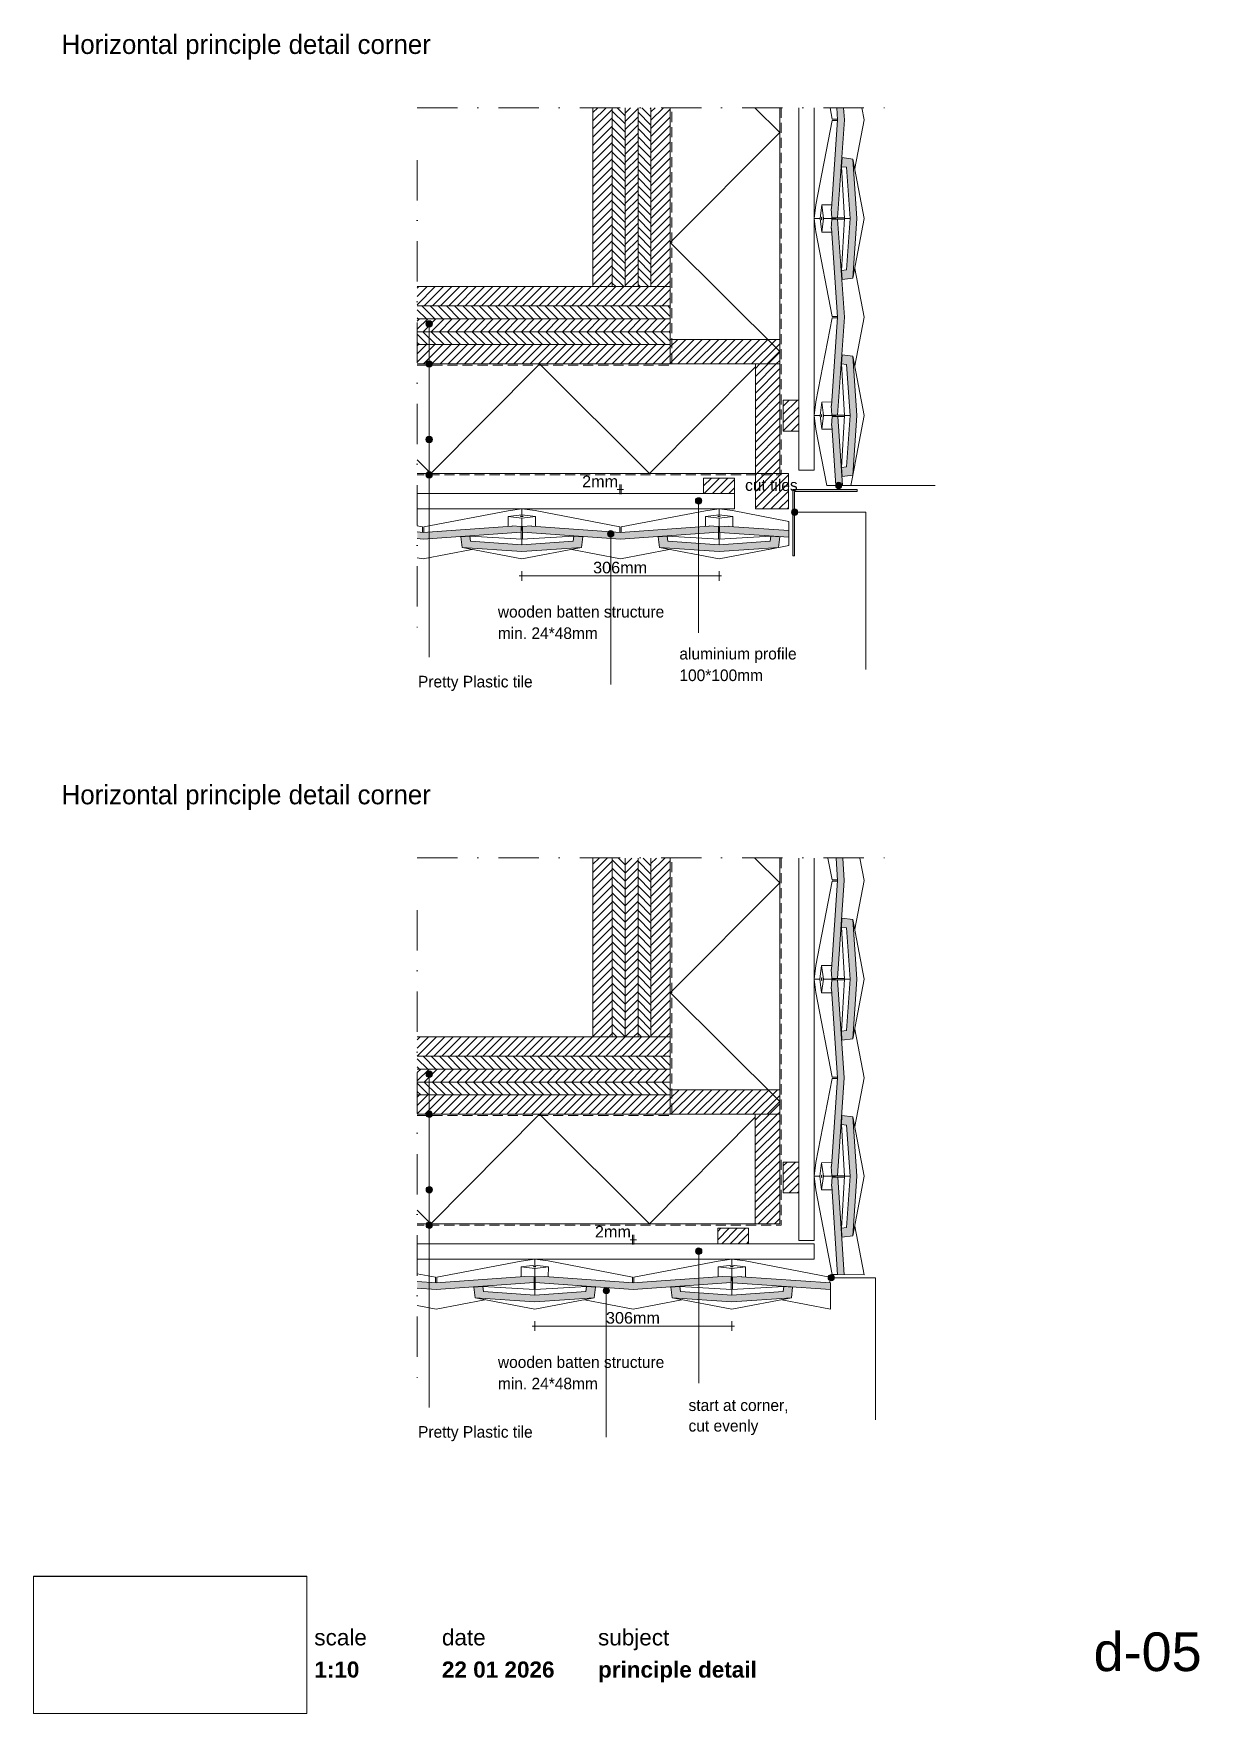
# Paper-space layout 'd-05 principle detail' of a CAD drawing. Header units: millimetres. Extents: x 14 to 195, y 11 to 272.
import ezdxf
from ezdxf.xclip import XClip

# ---------------------------------------------------------------- set-up
doc = ezdxf.new("R2010")
doc.units = ezdxf.units.MM
doc.header["$MEASUREMENT"] = 0
doc.header["$XCLIPFRAME"] = 0
for name, pattern in [('B0302', [12.51, 6.26, -3.125, 0, -3.125]), ('B0701', [2.3412, 1.56, -0.7812]), ('Wipeout_Contour', [1000, 0, -1000])]:
    doc.linetypes.add(name, pattern=pattern)
for name, color, linetype in [('#01', 7, 'Continuous'), ('Dim - 1_50_100', 7, 'Continuous'), ('Info - 1_50_100', 7, 'Continuous'), ('Info - 1_5_10', 7, 'Continuous'), ('Info - Nederlands', 7, 'Continuous')]:
    doc.layers.add(name, color=color, linetype=linetype)
doc.styles.add('GENERATED_STYLE_1', font='HelveticaNeue.ttc')
doc.styles.add('GENERATED_STYLE_2', font='HelveticaNeue.ttc')
doc.styles.add('GENERATED_STYLE_3', font='Helvetica.ttc')
doc.styles.add('GENERATED_STYLE_4', font='')
doc.styles.get('GENERATED_STYLE_4').set_extended_font_data('Work Sans')
picture_1 = doc.add_image_def('image1.png', size_in_pixel=(317, 159))
pattern_1 = [(45, (-618.689, 444.4452), (-0.6363961, 0.6363961), [])]
pattern_2 = [(315, (-618.689, 444.4452), (0.6363961, 0.6363961), [])]
pattern_3 = [(45, (-468.6999, 560.8864), (-0.6363961, 0.6363961), [])]
pattern_4 = [(315, (-468.6999, 560.8864), (0.6363961, 0.6363961), [])]

psp = doc.layouts.new('d-05 principle detail')

# ---------------------------------------------------------------- texts
at = {"layer": 'Info - 1_5_10', "color": 9, "linetype": 'Continuous', "lineweight": 0, "insert": (18.06, 267.72), "char_height": 3, "attachment_point": 7, "style": 'GENERATED_STYLE_4'}
psp.add_mtext('\\A1;{\\pql;\\fWork Sans|b0|i0|c0|p0;\\W1.000000;Horizontal principle detail corner}', dxfattribs=at)
at = {"layer": 'Info - 1_5_10', "color": 2, "linetype": 'Continuous', "lineweight": 0, "insert": (18.06, 151.27), "char_height": 3, "attachment_point": 7, "style": 'GENERATED_STYLE_4'}
psp.add_mtext('\\A1;{\\pql;\\fWork Sans|b0|i0|c0|p0;\\W1.000000;Horizontal principle detail corner}', dxfattribs=at)

# ---------------------------------------------------------------- blocks, each defined once
blk = doc.blocks.new('Drawing_1_1', base_point=(-200, 60))
at = {"color": 2, "linetype": 'Continuous', "lineweight": 0}
for s, insert, char_height, attachment_point, style in [('\\A1;{\\pql;\\fHelvetica Neue|b0|i0|c0|p0;\\W1.000000;date}', (77.08, 24.14), 2.5, 1, 'GENERATED_STYLE_1'), ('\\A1;{\\pql;\\fHelvetica Neue|b0|i0|c0|p0;\\W1.000000;subject}', (101.31, 24.14), 2.5, 1, 'GENERATED_STYLE_1'), ('\\A1;{\\pqr;\\fHelvetica Neue|b0|i0|c0|p0;\\W1.000000;d-05}', (195, 23.65), 6, 3, 'GENERATED_STYLE_1'), ('\\A1;{\\pql;\\fHelvetica Neue|b1|i0|c0|p0;\\W1.000000;1:10}', (57.28, 19.14), 2.5, 1, 'GENERATED_STYLE_2'), ('\\A1;{\\pql;\\fHelvetica Neue|b1|i0|c0|p0;\\W1.000000;22 01 2026}', (77.08, 19.14), 2.5, 1, 'GENERATED_STYLE_2'), ('\\A1;{\\pql;\\fHelvetica Neue|b1|i0|c0|p0;\\W1.000000;principle detail}', (101.31, 19.14), 2.5, 1, 'GENERATED_STYLE_2')]:
    blk.add_mtext(s, dxfattribs=dict(at, insert=insert, char_height=char_height, attachment_point=attachment_point, style=style))
at = {"color": 254, "linetype": 'Wipeout_Contour', "lineweight": 0, "ltscale": 174.062972}
blk.add_wipeout([(13.71, 11.09), (56.11, 11.09), (56.11, 32.35), (13.71, 32.35)], dxfattribs=at)
at = {"color": 2, "linetype": 'Continuous', "lineweight": 0, "insert": (57.28, 24.14), "char_height": 2.5, "attachment_point": 1, "style": 'GENERATED_STYLE_1'}
blk.add_mtext('\\A1;{\\pql;\\fHelvetica Neue|b0|i0|c0|p0;\\W1.000000;scale}', dxfattribs=at)
at = {"color": 9, "lineweight": 0}
image = blk.add_image(picture_1, insert=(13.71, 11.09), size_in_units=(42.4, 21.27), dxfattribs=at)
image.set_boundary_path([(-0.5, -0.5), (316.5, 158.5)])
blk = doc.blocks.new('Drawing_2_1', base_point=(-618.69, 444.45))
at = {"layer": '#01', "linetype": 'Continuous', "lineweight": 0, "true_color": 0xe4e7e8}
for points in [[(137.53, 126.55), (137.51, 126.55), (137.6, 125.13), (138.48, 125.13), (139.53, 140.33), (139.29, 143.84), (138.25, 143.84), (138.49, 140.33)], [(139.17, 134.48), (139.08, 133.08), (139.88, 132.98), (140.42, 125.04), (139.88, 117.09), (139.08, 116.99), (139.17, 115.59), (140.84, 115.8), (141.46, 125.04), (140.84, 134.28)], [(138.49, 109.73), (137.53, 95.95), (137.51, 95.95), (137.6, 94.53), (138.48, 94.53), (139.53, 109.73), (138.48, 124.93), (137.6, 124.93), (137.51, 123.51), (137.53, 123.52)], [(139.17, 103.88), (139.08, 102.48), (139.88, 102.38), (140.42, 94.44), (139.88, 86.49), (139.08, 86.39), (139.17, 84.99), (140.84, 85.2), (141.46, 94.44), (140.84, 103.68)], [(138.49, 79.13), (139.53, 79.13), (138.53, 94.33), (137.65, 94.33), (137.55, 92.92), (137.58, 92.92)], [(76.18, 77.93), (73.26, 78.13), (73.26, 77.09), (76.18, 76.89), (91.38, 77.95), (91.38, 78.82), (89.96, 78.91), (89.96, 78.89)], [(106.78, 77.93), (93, 78.89), (93, 78.91), (91.58, 78.82), (91.58, 77.95), (106.78, 76.89), (121.98, 77.95), (121.98, 78.82), (120.56, 78.91), (120.56, 78.89)], [(137.38, 77.93), (123.59, 78.84), (123.6, 78.87), (122.18, 78.77), (122.18, 77.89), (137.38, 76.89)], [(82.03, 77.25), (82.24, 75.58), (91.48, 74.96), (100.72, 75.58), (100.92, 77.25), (99.53, 77.34), (99.42, 76.54), (91.48, 76), (83.53, 76.54), (83.43, 77.34)], [(112.63, 77.25), (112.84, 75.58), (122.08, 74.96), (131.32, 75.58), (131.52, 77.25), (130.13, 77.34), (130.02, 76.54), (122.08, 76), (114.13, 76.54), (114.03, 77.34)]]:
    blk.add_hatch(color=254, dxfattribs=at).paths.add_polyline_path(points)
at = {"layer": '#01', "linetype": 'Continuous', "lineweight": 0, "true_color": 0x000000}
for points in [[(74.62, 110.29), (74.66, 110.1), (74.77, 109.94), (74.93, 109.83), (75.12, 109.79), (75.31, 109.83), (75.47, 109.94), (75.58, 110.1), (75.62, 110.29), (75.58, 110.48), (75.47, 110.64), (75.31, 110.75), (75.12, 110.79), (74.93, 110.75), (74.77, 110.64), (74.66, 110.48)], [(74.62, 104.07), (74.66, 103.88), (74.77, 103.72), (74.93, 103.61), (75.12, 103.57), (75.31, 103.61), (75.47, 103.72), (75.58, 103.88), (75.62, 104.07), (75.58, 104.26), (75.47, 104.42), (75.31, 104.53), (75.12, 104.57), (74.93, 104.53), (74.77, 104.42), (74.66, 104.26)], [(74.62, 92.36), (74.66, 92.17), (74.77, 92.01), (74.93, 91.9), (75.12, 91.86), (75.31, 91.9), (75.47, 92.01), (75.58, 92.17), (75.62, 92.36), (75.58, 92.55), (75.47, 92.72), (75.31, 92.82), (75.12, 92.86), (74.93, 92.82), (74.77, 92.72), (74.66, 92.55)], [(74.62, 86.85), (74.66, 86.66), (74.77, 86.5), (74.93, 86.39), (75.12, 86.35), (75.31, 86.39), (75.47, 86.5), (75.58, 86.66), (75.62, 86.85), (75.58, 87.04), (75.47, 87.2), (75.31, 87.31), (75.12, 87.35), (74.93, 87.31), (74.77, 87.2), (74.66, 87.04)], [(116.44, 82.82), (116.47, 82.63), (116.58, 82.47), (116.74, 82.36), (116.94, 82.32), (117.13, 82.36), (117.29, 82.47), (117.4, 82.63), (117.44, 82.82), (117.4, 83.01), (117.29, 83.18), (117.13, 83.29), (116.94, 83.32), (116.74, 83.29), (116.58, 83.18), (116.47, 83.01)], [(137.01, 78.71), (137.05, 78.52), (137.16, 78.35), (137.32, 78.25), (137.51, 78.21), (137.71, 78.25), (137.87, 78.35), (137.98, 78.52), (138.01, 78.71), (137.98, 78.9), (137.87, 79.06), (137.71, 79.17), (137.51, 79.21), (137.32, 79.17), (137.16, 79.06), (137.05, 78.9)], [(102.1, 76.69), (102.14, 76.5), (102.25, 76.33), (102.41, 76.23), (102.6, 76.19), (102.79, 76.23), (102.95, 76.33), (103.06, 76.5), (103.1, 76.69), (103.06, 76.88), (102.95, 77.04), (102.79, 77.15), (102.6, 77.19), (102.41, 77.15), (102.25, 77.04), (102.14, 76.88)]]:
    blk.add_hatch(color=18, dxfattribs=at).paths.add_polyline_path(points)
at = {"layer": 'Info - 1_50_100', "linetype": 'Continuous', "lineweight": 0, "true_color": 0x000000}
h = blk.add_hatch(dxfattribs=at)
h.set_pattern_fill('310_Naaldhout__01__0001', color=18, style=0, pattern_type=2)
h.set_pattern_definition(pattern_1)
h.paths.add_polyline_path([(103.52, 143.84), (100.52, 143.84), (100.52, 116.07), (103.52, 116.07)])
h = blk.add_hatch(dxfattribs=at)
h.set_pattern_fill('310_Naaldhout__02__0001', color=18, style=0, pattern_type=2)
h.set_pattern_definition(pattern_2)
h.paths.add_polyline_path([(105.52, 143.84), (103.52, 143.84), (103.52, 116.07), (105.52, 116.07)])
h = blk.add_hatch(dxfattribs=at)
h.set_pattern_fill('310_Naaldhout__01__0001', color=18, style=0, pattern_type=2)
h.set_pattern_definition(pattern_1)
h.paths.add_polyline_path([(107.52, 143.84), (105.52, 143.84), (105.52, 116.07), (107.52, 116.07)])
h = blk.add_hatch(dxfattribs=at)
h.set_pattern_fill('310_Naaldhout__02__0001', color=18, style=0, pattern_type=2)
h.set_pattern_definition(pattern_2)
h.paths.add_polyline_path([(109.52, 143.84), (107.52, 143.84), (107.52, 116.07), (109.52, 116.07)])
h = blk.add_hatch(dxfattribs=at)
h.set_pattern_fill('310_Naaldhout__01__0001', color=18, style=0, pattern_type=2)
h.set_pattern_definition(pattern_1)
h.paths.add_polyline_path([(112.52, 143.84), (109.52, 143.84), (109.52, 116.07), (112.52, 116.07)])
h = blk.add_hatch(dxfattribs=at)
h.set_pattern_fill('415_Isolatie_ruit_0001', color=18, style=0, pattern_type=2)
h.set_pattern_definition([(45.15, (112.52, 156.852), (-16.97, 16.881), []), (135.15, (112.52, 156.852), (16.97, 17.06), [])])
h.paths.add_polyline_path([(129.52, 143.84), (112.52, 143.84), (112.52, 104.07), (129.52, 104.07)])
h = blk.add_hatch(dxfattribs=at)
h.set_pattern_fill('310_Naaldhout__01__0001', color=18, style=0, pattern_type=2)
h.set_pattern_definition(pattern_1)
h.paths.add_polyline_path([(112.52, 116.07), (73.26, 116.07), (73.26, 113.07), (112.52, 113.07)])
h = blk.add_hatch(dxfattribs=at)
h.set_pattern_fill('310_Naaldhout__02__0001', color=18, style=0, pattern_type=2)
h.set_pattern_definition(pattern_2)
h.paths.add_polyline_path([(112.52, 113.07), (73.26, 113.07), (73.26, 111.07), (112.52, 111.07)])
h = blk.add_hatch(dxfattribs=at)
h.set_pattern_fill('310_Naaldhout__01__0001', color=18, style=0, pattern_type=2)
h.set_pattern_definition(pattern_1)
h.paths.add_polyline_path([(112.52, 111.07), (73.26, 111.07), (73.26, 109.07), (112.52, 109.07)])
h = blk.add_hatch(dxfattribs=at)
h.set_pattern_fill('310_Naaldhout__02__0001', color=18, style=0, pattern_type=2)
h.set_pattern_definition(pattern_2)
h.paths.add_polyline_path([(112.52, 109.07), (73.26, 109.07), (73.26, 107.07), (112.52, 107.07)])
h = blk.add_hatch(dxfattribs=at)
h.set_pattern_fill('310_Naaldhout__01__0001', color=18, style=0, pattern_type=2)
h.set_pattern_definition(pattern_1)
h.paths.add_polyline_path([(112.52, 107.07), (73.26, 107.07), (73.26, 104.07), (112.52, 104.07)])
h = blk.add_hatch(dxfattribs=at)
h.set_pattern_fill('310_Naaldhout__01__0001', color=18, style=0, pattern_type=2)
h.set_pattern_definition(pattern_1)
h.paths.add_polyline_path([(112.52, 104.07), (129.52, 104.07), (129.52, 107.87), (112.52, 107.87)])
h = blk.add_hatch(dxfattribs=at)
h.set_pattern_fill('415_Isolatie_ruit_0001', color=18, style=0, pattern_type=2)
h.set_pattern_definition([(135.15, (75.337, 87.069), (16.881, 16.97), []), (225.15, (75.337, 87.069), (-17.06, 16.97), [])])
h.paths.add_polyline_path([(125.72, 104.07), (73.26, 104.07), (73.26, 87.07), (125.72, 87.07)])
h = blk.add_hatch(dxfattribs=at)
h.set_pattern_fill('310_Naaldhout__01__0001', color=18, style=0, pattern_type=2)
h.set_pattern_definition(pattern_1)
h.paths.add_polyline_path([(129.52, 87.07), (129.52, 104.07), (125.72, 104.07), (125.72, 87.07)])
at = {"layer": 'Info - 1_5_10', "linetype": 'Continuous', "lineweight": 0, "true_color": 0x99a3a6}
h = blk.add_hatch(dxfattribs=at)
h.set_pattern_fill('310_Naaldhout__01__0001', color=253, style=0, pattern_type=2)
h.set_pattern_definition(pattern_1)
h.paths.add_polyline_path([(132.46, 96.65), (130.06, 96.65), (130.06, 91.85), (132.46, 91.85)])
h = blk.add_hatch(dxfattribs=at)
h.set_pattern_fill('310_Naaldhout__01__0001', color=253, style=0, pattern_type=2)
h.set_pattern_definition(pattern_1)
h.paths.add_polyline_path([(119.88, 83.97), (124.68, 83.97), (124.68, 86.37), (119.88, 86.37)])
at = {"layer": '#01', "color": 9, "linetype": 'Continuous', "lineweight": 0}
for p, q in [((137.65, 140.44), (136.99, 143.84)), ((141.93, 143.84), (142.6, 140.33)), ((135.13, 127.16), (137.65, 140.24)), ((138.48, 140.44), (137.65, 140.44)), ((137.65, 140.24), (138.49, 140.24)), ((142.6, 140.33), (141.15, 132.78)), ((139.56, 125.04), (139.08, 133.08)), ((140.84, 134.28), (142.62, 125.04)), ((134.86, 125.04), (135.13, 127.16)), ((136.02, 127.15), (135.75, 125.04)), ((136.02, 125.23), (136, 125.18)), ((136, 125.18), (136, 125.04)), ((137.57, 127.16), (136.02, 127.15)), ((136.29, 125.04), (136.02, 127.15)), ((136.04, 125.18), (136.02, 125.23)), ((136.05, 125.04), (136.04, 125.18)), ((135.12, 122.96), (134.86, 125.04)), ((135.75, 125.04), (134.86, 125.04)), ((137.65, 109.84), (135.12, 122.96)), ((135.75, 125.04), (136.02, 122.92)), ((136, 125.04), (136, 124.89)), ((136, 124.89), (136.02, 124.84)), ((136.02, 122.92), (136.29, 125.04)), ((136.02, 124.84), (136.04, 124.89)), ((136.02, 122.92), (137.57, 122.92)), ((136.04, 124.89), (136.05, 125.04)), ((138.13, 125.04), (136.29, 125.04)), ((138.11, 125.13), (138.13, 125.04)), ((138.13, 125.04), (138.11, 124.93)), ((138.48, 125.13), (139.55, 125.13)), ((138.48, 124.93), (139.55, 124.93)), ((139.08, 116.99), (139.56, 125.04)), ((139.56, 125.04), (140.42, 125.04)), ((142.62, 125.04), (140.84, 115.8)), ((141.15, 117.29), (142.6, 109.73)), ((75.12, 109.79), (75.12, 64.77)), ((135.13, 96.56), (137.65, 109.64)), ((138.48, 109.84), (137.65, 109.84)), ((137.65, 109.64), (138.49, 109.64)), ((142.6, 109.73), (141.15, 102.18)), ((75.12, 103.57), (75.12, 58.55)), ((139.56, 94.44), (139.08, 102.48)), ((140.84, 103.68), (142.62, 94.44)), ((134.86, 94.44), (135.13, 96.56)), ((136.02, 96.55), (135.75, 94.44)), ((137.6, 96.56), (136.02, 96.55)), ((136.29, 94.44), (136.02, 96.55)), ((135.12, 92.36), (134.86, 94.44)), ((135.75, 94.44), (134.86, 94.44)), ((135.75, 94.44), (136.02, 92.32)), ((136.02, 94.63), (136, 94.58)), ((136, 94.58), (136, 94.44)), ((136, 94.44), (136, 94.29)), ((136, 94.29), (136.02, 94.24)), ((136.04, 94.58), (136.02, 94.63)), ((136.02, 92.32), (136.29, 94.44)), ((136.02, 94.24), (136.04, 94.29)), ((136.05, 94.44), (136.04, 94.58)), ((136.04, 94.29), (136.05, 94.44)), ((138.13, 94.44), (136.29, 94.44)), ((138.11, 94.53), (138.13, 94.44)), ((138.13, 94.44), (138.11, 94.33)), ((138.48, 94.53), (139.55, 94.53)), ((138.52, 94.33), (139.54, 94.33)), ((139.08, 86.39), (139.56, 94.44)), ((139.56, 94.44), (140.42, 94.44)), ((142.62, 94.44), (140.84, 85.2)), ((75.12, 91.86), (75.12, 66.96)), ((137.66, 79.19), (135.12, 92.36)), ((136.02, 92.32), (137.62, 92.32)), ((75.12, 86.35), (75.12, 58.55)), ((141.15, 86.69), (142.6, 79.13)), ((89.36, 81.29), (76.28, 78.77)), ((91.48, 81.56), (89.36, 81.29)), ((93.55, 81.3), (91.48, 81.56)), ((91.48, 80.67), (91.48, 81.56)), ((106.68, 78.77), (93.55, 81.3)), ((119.96, 81.29), (106.88, 78.77)), ((116.94, 82.32), (116.94, 62.35)), ((122.08, 81.56), (119.96, 81.29)), ((124.15, 81.3), (122.08, 81.56)), ((122.08, 80.67), (122.08, 81.56)), ((137.28, 78.77), (124.15, 81.3)), ((76.08, 78.77), (73.26, 79.32)), ((76.08, 77.94), (76.08, 78.77)), ((76.28, 78.77), (76.28, 77.93)), ((89.36, 80.4), (91.48, 80.67)), ((89.36, 78.85), (89.36, 80.4)), ((91.48, 80.13), (89.36, 80.4)), ((91.28, 80.4), (91.34, 80.42)), ((91.34, 80.38), (91.28, 80.4)), ((91.34, 80.42), (91.48, 80.42)), ((91.48, 80.37), (91.34, 80.38)), ((91.38, 78.31), (91.48, 78.29)), ((91.48, 80.67), (93.6, 80.4)), ((91.48, 80.42), (91.62, 80.42)), ((93.6, 80.4), (91.48, 80.13)), ((91.62, 80.38), (91.48, 80.37)), ((91.48, 78.29), (91.48, 80.13)), ((91.48, 78.29), (91.58, 78.31)), ((91.62, 80.42), (91.68, 80.4)), ((91.68, 80.4), (91.62, 80.38)), ((93.6, 80.4), (93.59, 78.85)), ((106.68, 77.94), (106.68, 78.77)), ((106.88, 78.77), (106.88, 77.93)), ((119.96, 80.4), (122.08, 80.67)), ((119.96, 78.82), (119.96, 80.4)), ((122.08, 80.13), (119.96, 80.4)), ((121.88, 80.4), (121.94, 80.42)), ((121.94, 80.38), (121.88, 80.4)), ((121.94, 80.42), (122.08, 80.42)), ((122.08, 80.37), (121.94, 80.38)), ((121.98, 78.31), (122.08, 78.29)), ((122.08, 80.67), (124.2, 80.4)), ((122.08, 80.42), (122.22, 80.42)), ((124.2, 80.4), (122.08, 80.13)), ((122.22, 80.38), (122.08, 80.37)), ((122.08, 78.29), (122.08, 80.13)), ((122.08, 78.29), (122.18, 78.31)), ((122.22, 80.42), (122.28, 80.4)), ((122.28, 80.4), (122.22, 80.38)), ((124.2, 80.4), (124.19, 78.8)), ((137.28, 77.94), (137.28, 78.77)), ((138.52, 79.18), (137.66, 79.19)), ((142.6, 79.13), (138.52, 79.18)), ((91.48, 76.86), (83.43, 77.34)), ((91.38, 77.95), (91.38, 76.87)), ((99.53, 77.34), (91.48, 76.86)), ((91.48, 76.86), (91.48, 76)), ((91.58, 77.95), (91.58, 76.87)), ((102.6, 76.19), (102.6, 53.97)), ((122.08, 76.86), (114.03, 77.34)), ((121.98, 77.95), (121.98, 76.87)), ((130.13, 77.34), (122.08, 76.86)), ((122.08, 76.86), (122.08, 76)), ((122.19, 77.9), (122.19, 76.88)), ((137.38, 73.82), (137.38, 77.93)), ((137.38, 73.82), (137.38, 77.93)), ((73.26, 74.38), (76.18, 73.82)), ((76.18, 73.82), (83.74, 75.27)), ((82.24, 75.58), (91.48, 73.8)), ((91.48, 73.8), (100.72, 75.58)), ((99.22, 75.27), (106.78, 73.82)), ((106.78, 73.82), (114.34, 75.27)), ((112.84, 75.58), (122.08, 73.8)), ((122.08, 73.8), (131.32, 75.58)), ((129.82, 75.27), (137.38, 73.82))]:
    blk.add_line(p, q, dxfattribs=at)
at = {"layer": '#01', "color": 2, "linetype": 'Continuous', "lineweight": 0}
for p, q in [((138.25, 143.84), (138.49, 140.33)), ((139.53, 140.33), (139.29, 143.84)), ((138.49, 140.33), (137.53, 126.55)), ((138.48, 125.13), (139.53, 140.33)), ((139.17, 134.48), (139.08, 133.08)), ((139.08, 133.08), (139.88, 132.98)), ((140.84, 134.28), (139.17, 134.48)), ((139.88, 132.98), (140.42, 125.04)), ((141.46, 125.04), (140.84, 134.28)), ((137.53, 126.55), (137.51, 126.55)), ((137.51, 126.55), (137.6, 125.13)), ((137.6, 125.13), (138.48, 125.13)), ((137.6, 124.93), (137.51, 123.51)), ((137.51, 123.51), (137.53, 123.52)), ((137.53, 123.52), (138.49, 109.73)), ((138.48, 124.93), (137.6, 124.93)), ((139.53, 109.73), (138.48, 124.93)), ((140.42, 125.04), (139.88, 117.09)), ((140.84, 115.8), (141.46, 125.04)), ((139.88, 117.09), (139.08, 116.99)), ((139.08, 116.99), (139.17, 115.59)), ((139.17, 115.59), (140.84, 115.8)), ((138.49, 109.73), (137.53, 95.95)), ((138.48, 94.53), (139.53, 109.73)), ((139.17, 103.88), (139.08, 102.48)), ((139.08, 102.48), (139.88, 102.38)), ((140.84, 103.68), (139.17, 103.88)), ((139.88, 102.38), (140.42, 94.44)), ((141.46, 94.44), (140.84, 103.68)), ((137.53, 95.95), (137.51, 95.95)), ((137.51, 95.95), (137.6, 94.53)), ((137.65, 94.33), (137.55, 92.92)), ((137.6, 94.53), (138.48, 94.53)), ((138.53, 94.33), (137.65, 94.33)), ((139.53, 79.13), (138.53, 94.33)), ((140.42, 94.44), (139.88, 86.49)), ((140.84, 85.2), (141.46, 94.44)), ((137.55, 92.92), (137.58, 92.92)), ((137.58, 92.92), (138.49, 79.13)), ((139.88, 86.49), (139.08, 86.39)), ((139.08, 86.39), (139.17, 84.99)), ((139.17, 84.99), (140.84, 85.2)), ((76.18, 77.93), (89.96, 78.89)), ((89.96, 78.89), (89.96, 78.91)), ((89.96, 78.91), (91.38, 78.82)), ((91.38, 78.82), (91.38, 77.95)), ((91.58, 78.82), (93, 78.91)), ((91.58, 77.95), (91.58, 78.82)), ((93, 78.91), (93, 78.89)), ((93, 78.89), (106.78, 77.93)), ((106.78, 77.93), (120.56, 78.89)), ((120.56, 78.89), (120.56, 78.91)), ((120.56, 78.91), (121.98, 78.82)), ((121.98, 78.82), (121.98, 77.95)), ((122.18, 78.77), (123.6, 78.87)), ((122.18, 77.89), (122.18, 78.77)), ((123.6, 78.87), (123.59, 78.84)), ((123.59, 78.84), (137.38, 77.93)), ((73.26, 78.13), (76.18, 77.93)), ((76.18, 76.89), (73.26, 77.09)), ((91.38, 77.95), (76.18, 76.89)), ((82.03, 77.25), (83.43, 77.34)), ((82.24, 75.58), (82.03, 77.25)), ((83.43, 77.34), (83.53, 76.54)), ((83.53, 76.54), (91.48, 76)), ((91.48, 76), (99.42, 76.54)), ((106.78, 76.89), (91.58, 77.95)), ((99.42, 76.54), (99.53, 77.34)), ((99.53, 77.34), (100.92, 77.25)), ((100.92, 77.25), (100.72, 75.58)), ((121.98, 77.95), (106.78, 76.89)), ((112.63, 77.25), (114.03, 77.34)), ((112.84, 75.58), (112.63, 77.25)), ((114.03, 77.34), (114.13, 76.54)), ((114.13, 76.54), (122.08, 76)), ((122.08, 76), (130.02, 76.54)), ((137.38, 76.89), (122.18, 77.89)), ((130.02, 76.54), (130.13, 77.34)), ((130.13, 77.34), (131.52, 77.25)), ((131.52, 77.25), (131.32, 75.58)), ((91.48, 74.96), (82.24, 75.58)), ((100.72, 75.58), (91.48, 74.96)), ((122.08, 74.96), (112.84, 75.58)), ((131.32, 75.58), (122.08, 74.96))]:
    blk.add_line(p, q, dxfattribs=at)
at = {"layer": '#01', "color": 2, "linetype": 'B0701', "lineweight": 0, "flags": 128}
for points in [[(129.72, 143.84), (129.72, 86.85), (73.26, 86.85)], [(73.26, 103.87), (112.76, 103.87), (112.76, 143.84)]]:
    blk.add_lwpolyline(points, dxfattribs=at)
at = {"layer": '#01', "color": 9, "linetype": 'Continuous', "lineweight": 0, "flags": 128}
blk.add_lwpolyline([(138.01, 78.71), (144.4, 78.71), (144.4, 56.63)], dxfattribs=at)
at = {"layer": '#01', "color": 1, "linetype": 'Continuous', "lineweight": 0}
for centre in [(75.12, 110.29), (75.12, 104.07), (75.12, 92.36), (75.12, 86.85), (116.94, 82.82), (137.51, 78.71), (102.6, 76.69)]:
    blk.add_circle(centre, 0.5, dxfattribs=at)
at = {"layer": 'Dim - 1_50_100', "color": 1, "linetype": 'Continuous', "lineweight": 0}
for p, q in [((106.28, 84.59), (106.68, 84.59)), ((106.68, 83.84), (106.68, 85.34)), ((106.68, 84.59), (106.88, 84.59)), ((106.88, 83.84), (106.88, 85.34)), ((106.88, 84.59), (107.28, 84.59)), ((91.08, 71.19), (91.48, 71.19)), ((91.48, 70.44), (91.48, 71.94)), ((91.48, 71.19), (122.08, 71.19)), ((122.08, 70.44), (122.08, 71.94)), ((122.08, 71.19), (122.48, 71.19))]:
    blk.add_line(p, q, dxfattribs=at)
at = {"layer": 'Info - 1_50_100', "color": 9, "linetype": 'Continuous', "lineweight": 0, "flags": 128}
for points in [[(103.52, 143.84), (103.52, 116.07), (100.52, 116.07), (100.52, 143.84)], [(105.52, 143.84), (105.52, 116.07), (103.52, 116.07), (103.52, 143.84)], [(107.52, 143.84), (107.52, 116.07), (105.52, 116.07), (105.52, 143.84)], [(109.52, 143.84), (109.52, 116.07), (107.52, 116.07), (107.52, 143.84)], [(112.52, 143.84), (112.52, 116.07), (109.52, 116.07), (109.52, 143.84)], [(132.46, 143.84), (132.46, 84.47), (134.86, 84.47), (134.86, 143.84)], [(73.26, 116.07), (112.52, 116.07), (112.52, 113.07), (73.26, 113.07)], [(73.26, 113.07), (112.52, 113.07), (112.52, 111.07), (73.26, 111.07)], [(73.26, 111.07), (112.52, 111.07), (112.52, 109.07), (73.26, 109.07)], [(73.26, 109.07), (112.52, 109.07), (112.52, 107.07), (73.26, 107.07)], [(73.26, 107.07), (112.52, 107.07), (112.52, 104.07), (73.26, 104.07)], [(73.26, 83.97), (134.86, 83.97), (134.86, 81.57), (73.26, 81.57)]]:
    blk.add_lwpolyline(points, dxfattribs=at)
at = {"layer": 'Info - 1_50_100', "color": 4, "linetype": 'Continuous', "lineweight": 0, "flags": 128}
for points in [[(100.52, 143.84), (100.52, 116.07), (112.52, 116.07), (112.52, 143.84)], [(73.26, 116.07), (112.52, 116.07), (112.52, 104.07), (73.26, 104.07)]]:
    blk.add_lwpolyline(points, dxfattribs=at)
at = {"layer": 'Info - 1_50_100', "color": 1, "linetype": 'Continuous', "lineweight": 0, "flags": 128}
for points in [[(129.52, 143.84), (129.52, 104.07), (112.52, 104.07), (112.52, 143.84)], [(73.26, 104.07), (125.72, 104.07), (125.72, 87.07), (73.26, 87.07)]]:
    blk.add_lwpolyline(points, dxfattribs=at)
at = {"layer": 'Info - 1_50_100', "color": 2, "linetype": 'Continuous', "lineweight": 0, "flags": 128}
for points in [[(112.52, 104.07), (112.52, 107.87), (129.52, 107.87), (129.52, 104.07)], [(129.52, 87.07), (125.72, 87.07), (125.72, 104.07), (129.52, 104.07)]]:
    blk.add_lwpolyline(points, close=True, dxfattribs=at)
at = {"layer": 'Info - 1_5_10', "color": 4, "linetype": 'Continuous', "lineweight": 0, "flags": 128}
for points in [[(132.46, 96.65), (130.06, 96.65), (130.06, 91.85), (132.46, 91.85)], [(119.88, 83.97), (119.88, 86.37), (124.68, 86.37), (124.68, 83.97)]]:
    blk.add_lwpolyline(points, close=True, dxfattribs=at)
at = {"layer": 'Dim - 1_50_100', "color": 2, "linetype": 'Continuous', "lineweight": 0, "char_height": 1.8, "attachment_point": 7, "style": 'GENERATED_STYLE_3'}
for s, insert, width in [('\\A1;{\\pql;\\fHelvetica|b0|i0|c0|p0;\\W1.000000;2mm}', (100.83, 84.95), 5.6469), ('\\A1;{\\pql;\\fHelvetica|b0|i0|c0|p0;\\W1.000000;306mm}', (102.54, 71.55), 8.4735)]:
    blk.add_mtext(s, dxfattribs=dict(at, insert=insert, width=width))
at = {"layer": 'Info - Nederlands', "color": 2, "linetype": 'Continuous', "lineweight": 0, "char_height": 1.8, "attachment_point": 4, "style": 'GENERATED_STYLE_4'}
for s, insert, line_spacing_factor in [('\\A1;{\\pql;\\fWork Sans|b0|i0|c0|p0;\\W1.000000;wall\\P\\pql;\\fWork Sans|b0|i0|c0|p0;\\W1.000000;vapour barrier\\P\\pql;\\fWork Sans|b0|i0|c0|p0;\\C9;\\H1.000060x;\\W1.000000;insulation\\P\\pql;\\fWork Sans|b0|i0|c0|p0;\\C2;\\H0.999940x;\\W1.000000;waterproof membrane}', (45.19, 61.63), 1.064799), ('\\A1;{\\pql;\\fWork Sans|b0|i0|c0|p0;\\W1.000000;wooden batten structure\\P\\pql;\\fWork Sans|b0|i0|c0|p0;\\W1.000000;min. 24*48mm}', (85.77, 63.93), 1.110307), ('\\A1;{\\pql;\\fWork Sans|b0|i0|c0|p0;\\W1.000000;start at corner,\\P\\pql;\\fWork Sans|b0|i0|c0|p0;\\W1.000000;cut evenly}', (115.36, 57.05), 1.061848)]:
    blk.add_mtext(s, dxfattribs=dict(at, insert=insert, line_spacing_factor=line_spacing_factor))
at = {"layer": 'Info - Nederlands', "color": 2, "linetype": 'Continuous', "lineweight": 0, "insert": (73.38, 54.5), "char_height": 1.8, "attachment_point": 4, "style": 'GENERATED_STYLE_4'}
blk.add_mtext('\\A1;{\\pql;\\fWork Sans|b0|i0|c0|p0;\\W1.000000;Pretty Plastic tile}', dxfattribs=at)
blk = doc.blocks.new('Drawing_3_2', base_point=(-468.7, 560.89))
at = {"layer": '#01', "linetype": 'Continuous', "lineweight": 0, "true_color": 0xe4e7e8}
for points in [[(137.55, 244.6), (137.52, 244.6), (137.61, 243.18), (138.49, 243.18), (139.54, 258.38), (139.41, 260.28), (138.37, 260.28), (138.5, 258.38)], [(139.19, 252.53), (139.09, 251.13), (139.9, 251.03), (140.43, 243.09), (139.9, 235.14), (139.09, 235.04), (139.19, 233.64), (140.85, 233.85), (141.47, 243.09), (140.85, 252.32)], [(138.5, 227.78), (137.55, 214), (137.52, 214), (137.61, 212.58), (138.49, 212.58), (139.54, 227.78), (138.49, 242.98), (137.61, 242.98), (137.52, 241.56), (137.55, 241.57)], [(139.19, 221.93), (139.09, 220.53), (139.9, 220.43), (140.43, 212.49), (139.9, 204.54), (139.09, 204.44), (139.19, 203.04), (140.85, 203.25), (141.47, 212.49), (140.85, 221.72)], [(137.57, 210.97), (137.59, 210.97), (138.21, 201.65), (139.25, 201.65), (138.54, 212.38), (137.67, 212.38)], [(74.19, 194.38), (73.26, 194.45), (73.26, 193.41), (74.19, 193.34), (89.39, 194.4), (89.39, 195.27), (87.97, 195.37), (87.98, 195.34)], [(80.04, 193.7), (80.25, 192.04), (89.49, 191.41), (98.73, 192.04), (98.94, 193.7), (97.54, 193.79), (97.44, 192.99), (89.49, 192.46), (81.54, 192.99), (81.44, 193.79)], [(104.79, 194.38), (91.01, 195.34), (91.01, 195.37), (89.6, 195.27), (89.59, 194.4), (104.79, 193.34), (119.99, 194.4), (119.99, 195.27), (118.57, 195.37), (118.58, 195.34)], [(110.64, 193.7), (110.85, 192.04), (120.09, 191.41), (129.33, 192.04), (129.54, 193.7), (128.14, 193.79), (128.04, 192.99), (120.09, 192.46), (112.14, 192.99), (112.04, 193.79)], [(121.61, 195.32), (120.19, 195.22), (120.19, 194.34), (130.93, 193.64), (130.93, 194.68), (121.61, 195.29)]]:
    blk.add_hatch(color=254, dxfattribs=at).paths.add_polyline_path(points)
at = {"layer": '#01', "linetype": 'Continuous', "lineweight": 0, "true_color": 0x000000}
for points in [[(74.61, 226.73), (74.65, 226.54), (74.76, 226.38), (74.92, 226.27), (75.11, 226.23), (75.3, 226.27), (75.46, 226.38), (75.57, 226.54), (75.61, 226.73), (75.57, 226.92), (75.46, 227.08), (75.3, 227.19), (75.11, 227.23), (74.92, 227.19), (74.76, 227.08), (74.65, 226.92)], [(74.61, 220.51), (74.65, 220.32), (74.76, 220.16), (74.92, 220.05), (75.11, 220.01), (75.3, 220.05), (75.46, 220.16), (75.57, 220.32), (75.61, 220.51), (75.57, 220.7), (75.46, 220.86), (75.3, 220.97), (75.11, 221.01), (74.92, 220.97), (74.76, 220.86), (74.65, 220.7)], [(74.61, 208.8), (74.65, 208.61), (74.76, 208.45), (74.92, 208.34), (75.11, 208.3), (75.3, 208.34), (75.46, 208.45), (75.57, 208.61), (75.61, 208.8), (75.57, 209), (75.46, 209.16), (75.3, 209.27), (75.11, 209.3), (74.92, 209.27), (74.76, 209.16), (74.65, 209)], [(74.61, 203.29), (74.65, 203.1), (74.76, 202.94), (74.92, 202.83), (75.11, 202.79), (75.3, 202.83), (75.46, 202.94), (75.57, 203.1), (75.61, 203.29), (75.57, 203.48), (75.46, 203.65), (75.3, 203.75), (75.11, 203.79), (74.92, 203.75), (74.76, 203.65), (74.65, 203.48)], [(138.16, 201.65), (138.19, 201.46), (138.3, 201.3), (138.47, 201.19), (138.66, 201.15), (138.85, 201.19), (139.01, 201.3), (139.12, 201.46), (139.16, 201.65), (139.12, 201.84), (139.01, 202.01), (138.85, 202.11), (138.66, 202.15), (138.47, 202.11), (138.3, 202.01), (138.19, 201.84)], [(116.42, 199.26), (116.46, 199.07), (116.57, 198.91), (116.73, 198.8), (116.92, 198.76), (117.12, 198.8), (117.28, 198.91), (117.39, 199.07), (117.42, 199.26), (117.39, 199.46), (117.28, 199.62), (117.12, 199.73), (116.92, 199.76), (116.73, 199.73), (116.57, 199.62), (116.46, 199.46)], [(131.33, 197.51), (131.36, 197.32), (131.47, 197.16), (131.63, 197.05), (131.83, 197.01), (132.02, 197.05), (132.18, 197.16), (132.29, 197.32), (132.33, 197.51), (132.29, 197.7), (132.18, 197.86), (132.02, 197.97), (131.83, 198.01), (131.63, 197.97), (131.47, 197.86), (131.36, 197.7)], [(102.78, 194.15), (102.81, 193.96), (102.92, 193.8), (103.08, 193.69), (103.28, 193.65), (103.47, 193.69), (103.63, 193.8), (103.74, 193.96), (103.78, 194.15), (103.74, 194.34), (103.63, 194.5), (103.47, 194.61), (103.28, 194.65), (103.08, 194.61), (102.92, 194.5), (102.81, 194.34)]]:
    blk.add_hatch(color=18, dxfattribs=at).paths.add_polyline_path(points)
at = {"layer": 'Info - 1_50_100', "linetype": 'Continuous', "lineweight": 0, "true_color": 0x000000}
h = blk.add_hatch(dxfattribs=at)
h.set_pattern_fill('310_Naaldhout__01__0002', color=18, style=0, pattern_type=2)
h.set_pattern_definition(pattern_3)
h.paths.add_polyline_path([(103.53, 260.28), (100.53, 260.28), (100.53, 232.51), (103.53, 232.51)])
h = blk.add_hatch(dxfattribs=at)
h.set_pattern_fill('310_Naaldhout__02__0002', color=18, style=0, pattern_type=2)
h.set_pattern_definition(pattern_4)
h.paths.add_polyline_path([(105.53, 260.28), (103.53, 260.28), (103.53, 232.51), (105.53, 232.51)])
h = blk.add_hatch(dxfattribs=at)
h.set_pattern_fill('310_Naaldhout__01__0002', color=18, style=0, pattern_type=2)
h.set_pattern_definition(pattern_3)
h.paths.add_polyline_path([(107.53, 260.28), (105.53, 260.28), (105.53, 232.51), (107.53, 232.51)])
h = blk.add_hatch(dxfattribs=at)
h.set_pattern_fill('310_Naaldhout__02__0002', color=18, style=0, pattern_type=2)
h.set_pattern_definition(pattern_4)
h.paths.add_polyline_path([(109.53, 260.28), (107.53, 260.28), (107.53, 232.51), (109.53, 232.51)])
h = blk.add_hatch(dxfattribs=at)
h.set_pattern_fill('310_Naaldhout__01__0002', color=18, style=0, pattern_type=2)
h.set_pattern_definition(pattern_3)
h.paths.add_polyline_path([(112.53, 260.28), (109.53, 260.28), (109.53, 232.51), (112.53, 232.51)])
h = blk.add_hatch(dxfattribs=at)
h.set_pattern_fill('415_Isolatie_ruit_0002', color=18, style=0, pattern_type=2)
h.set_pattern_definition([(45.15, (112.526, 273.293), (-16.97, 16.881), []), (135.15, (112.526, 273.293), (16.97, 17.06), [])])
h.paths.add_polyline_path([(129.53, 260.28), (112.53, 260.28), (112.53, 220.51), (129.53, 220.51)])
h = blk.add_hatch(dxfattribs=at)
h.set_pattern_fill('310_Naaldhout__01__0002', color=18, style=0, pattern_type=2)
h.set_pattern_definition(pattern_3)
h.paths.add_polyline_path([(112.53, 232.51), (73.26, 232.51), (73.26, 229.51), (112.53, 229.51)])
h = blk.add_hatch(dxfattribs=at)
h.set_pattern_fill('310_Naaldhout__02__0002', color=18, style=0, pattern_type=2)
h.set_pattern_definition(pattern_4)
h.paths.add_polyline_path([(112.53, 229.51), (73.26, 229.51), (73.26, 227.51), (112.53, 227.51)])
h = blk.add_hatch(dxfattribs=at)
h.set_pattern_fill('310_Naaldhout__01__0002', color=18, style=0, pattern_type=2)
h.set_pattern_definition(pattern_3)
h.paths.add_polyline_path([(112.53, 227.51), (73.26, 227.51), (73.26, 225.51), (112.53, 225.51)])
h = blk.add_hatch(dxfattribs=at)
h.set_pattern_fill('310_Naaldhout__02__0002', color=18, style=0, pattern_type=2)
h.set_pattern_definition(pattern_4)
h.paths.add_polyline_path([(112.53, 225.51), (73.26, 225.51), (73.26, 223.51), (112.53, 223.51)])
h = blk.add_hatch(dxfattribs=at)
h.set_pattern_fill('310_Naaldhout__01__0002', color=18, style=0, pattern_type=2)
h.set_pattern_definition(pattern_3)
h.paths.add_polyline_path([(112.53, 220.51), (129.53, 220.51), (129.53, 224.31), (112.53, 224.31)])
h = blk.add_hatch(dxfattribs=at)
h.set_pattern_fill('310_Naaldhout__01__0002', color=18, style=0, pattern_type=2)
h.set_pattern_definition(pattern_3)
h.paths.add_polyline_path([(112.53, 223.51), (73.26, 223.51), (73.26, 220.51), (112.53, 220.51)])
h = blk.add_hatch(dxfattribs=at)
h.set_pattern_fill('415_Isolatie_ruit_0002', color=18, style=0, pattern_type=2)
h.set_pattern_definition([(135.15, (75.343, 203.51), (16.881, 16.97), []), (225.15, (75.343, 203.51), (-17.06, 16.97), [])])
h.paths.add_polyline_path([(125.73, 220.51), (73.26, 220.51), (73.26, 203.51), (125.73, 203.51)])
h = blk.add_hatch(dxfattribs=at)
h.set_pattern_fill('310_Naaldhout__01__0002', color=18, style=0, pattern_type=2)
h.set_pattern_definition(pattern_3)
h.paths.add_polyline_path([(129.53, 203.51), (129.53, 220.51), (125.73, 220.51), (125.73, 203.51)])
blk.add_hatch(color=18, dxfattribs=at).paths.add_polyline_path([(131.83, 190.73), (131.83, 200.73), (141.53, 200.73), (141.53, 201.03), (131.53, 201.03), (131.53, 190.73)])
at = {"layer": 'Info - 1_5_10', "linetype": 'Continuous', "lineweight": 0, "true_color": 0x99a3a6}
h = blk.add_hatch(dxfattribs=at)
h.set_pattern_fill('310_Naaldhout__01__0002', color=253, style=0, pattern_type=2)
h.set_pattern_definition(pattern_3)
h.paths.add_polyline_path([(132.47, 214.89), (130.07, 214.89), (130.07, 210.09), (132.47, 210.09)])
h = blk.add_hatch(dxfattribs=at)
h.set_pattern_fill('310_Naaldhout__01__0002', color=253, style=0, pattern_type=2)
h.set_pattern_definition(pattern_3)
h.paths.add_polyline_path([(125.73, 203.51), (125.73, 198.01), (130.86, 198.01), (130.86, 203.51)])
h = blk.add_hatch(dxfattribs=at)
h.set_pattern_fill('310_Naaldhout__01__0002', color=253, style=0, pattern_type=2)
h.set_pattern_definition(pattern_3)
h.paths.add_polyline_path([(117.69, 200.41), (122.49, 200.41), (122.49, 202.81), (117.69, 202.81)])
at = {"layer": '#01', "color": 9, "linetype": 'Continuous', "lineweight": 0}
for p, q in [((135.14, 245.21), (137.66, 258.29)), ((137.66, 258.49), (137.32, 260.28)), ((138.5, 258.49), (137.66, 258.49)), ((137.66, 258.29), (138.51, 258.29)), ((142.62, 258.38), (141.16, 250.83)), ((142.25, 260.28), (142.62, 258.38)), ((139.57, 243.09), (139.09, 251.13)), ((140.85, 252.32), (142.63, 243.09)), ((134.88, 243.09), (135.14, 245.21)), ((136.04, 245.2), (135.77, 243.09)), ((137.59, 245.21), (136.04, 245.2)), ((136.3, 243.09), (136.04, 245.2)), ((135.14, 241.01), (134.88, 243.09)), ((135.77, 243.09), (134.88, 243.09)), ((135.77, 243.09), (136.04, 240.97)), ((136.02, 243.23), (136.01, 243.09)), ((136.01, 243.09), (136.02, 242.94)), ((136.04, 243.28), (136.02, 243.23)), ((136.02, 242.94), (136.04, 242.89)), ((136.06, 243.23), (136.04, 243.28)), ((136.04, 240.97), (136.3, 243.09)), ((136.04, 242.89), (136.06, 242.94)), ((136.06, 243.09), (136.06, 243.23)), ((136.06, 242.94), (136.06, 243.09)), ((138.15, 243.09), (136.3, 243.09)), ((138.13, 243.18), (138.15, 243.09)), ((138.15, 243.09), (138.13, 242.98)), ((138.49, 243.18), (139.57, 243.18)), ((138.49, 242.98), (139.57, 242.98)), ((139.09, 235.04), (139.57, 243.09)), ((139.57, 243.09), (140.43, 243.09)), ((142.63, 243.09), (140.85, 233.85)), ((137.66, 227.89), (135.14, 241.01)), ((136.04, 240.97), (137.59, 240.97)), ((141.17, 235.34), (142.62, 227.78)), ((135.14, 214.61), (137.66, 227.69)), ((138.5, 227.89), (137.66, 227.89)), ((137.66, 227.69), (138.51, 227.69)), ((142.62, 227.78), (141.16, 220.23)), ((75.11, 226.23), (75.11, 181.21)), ((140.85, 221.72), (142.63, 212.49)), ((75.11, 220.01), (75.11, 174.99)), ((139.57, 212.49), (139.09, 220.53)), ((134.88, 212.49), (135.14, 214.61)), ((136.04, 214.6), (135.77, 212.49)), ((137.62, 214.61), (136.04, 214.6)), ((136.3, 212.49), (136.04, 214.6)), ((135.14, 210.41), (134.88, 212.49)), ((135.77, 212.49), (134.88, 212.49)), ((135.77, 212.49), (136.04, 210.37)), ((136.02, 212.63), (136.01, 212.49)), ((136.01, 212.49), (136.02, 212.34)), ((136.04, 212.68), (136.02, 212.63)), ((136.02, 212.34), (136.04, 212.29)), ((136.06, 212.63), (136.04, 212.68)), ((136.04, 210.37), (136.3, 212.49)), ((136.04, 212.29), (136.06, 212.34)), ((136.06, 212.49), (136.06, 212.63)), ((138.15, 212.49), (136.3, 212.49)), ((138.13, 212.58), (138.15, 212.49)), ((138.15, 212.49), (138.13, 212.38)), ((138.49, 212.58), (139.57, 212.58)), ((138.54, 212.38), (139.55, 212.38)), ((139.09, 204.44), (139.57, 212.49)), ((139.57, 212.49), (140.43, 212.49)), ((142.63, 212.49), (140.85, 203.25)), ((136.82, 201.65), (135.14, 210.41)), ((136.04, 210.37), (137.63, 210.37)), ((75.11, 208.3), (75.11, 183.4)), ((141.15, 204.81), (140.54, 201.65)), ((75.11, 202.79), (75.11, 174.99)), ((138.21, 201.65), (136.82, 201.65)), ((140.54, 201.65), (138.21, 201.65)), ((139.16, 201.65), (153.66, 201.65)), ((116.92, 198.76), (116.92, 178.79)), ((87.37, 197.74), (74.29, 195.23)), ((89.49, 198.01), (87.37, 197.74)), ((87.37, 196.85), (89.49, 197.12)), ((87.37, 195.3), (87.37, 196.85)), ((89.49, 196.58), (87.37, 196.85)), ((89.29, 196.85), (89.35, 196.87)), ((89.35, 196.83), (89.29, 196.85)), ((89.35, 196.87), (89.49, 196.88)), ((89.49, 196.82), (89.35, 196.83)), ((91.56, 197.75), (89.49, 198.01)), ((89.49, 197.12), (89.49, 198.01)), ((89.49, 197.12), (91.61, 196.85)), ((89.49, 196.88), (89.63, 196.87)), ((91.61, 196.85), (89.49, 196.58)), ((89.63, 196.83), (89.49, 196.82)), ((89.49, 194.74), (89.49, 196.58)), ((89.63, 196.87), (89.69, 196.85)), ((89.69, 196.85), (89.63, 196.83)), ((104.69, 195.23), (91.56, 197.75)), ((91.61, 196.85), (91.61, 195.3)), ((117.97, 197.74), (104.89, 195.23)), ((120.09, 198.01), (117.97, 197.74)), ((117.97, 196.85), (120.09, 197.12)), ((117.97, 195.27), (117.97, 196.85)), ((120.09, 196.58), (117.97, 196.85)), ((119.89, 196.85), (119.95, 196.87)), ((119.95, 196.83), (119.89, 196.85)), ((119.95, 196.87), (120.09, 196.88)), ((120.09, 196.82), (119.95, 196.83)), ((122.16, 197.75), (120.09, 198.01)), ((120.09, 197.12), (120.09, 198.01)), ((120.09, 197.12), (122.21, 196.85)), ((120.09, 196.88), (120.23, 196.87)), ((122.21, 196.85), (120.09, 196.58)), ((120.09, 194.74), (120.09, 196.58)), ((120.23, 196.87), (120.29, 196.85)), ((120.29, 196.85), (120.23, 196.83)), ((130.93, 196.07), (122.16, 197.75)), ((122.21, 196.85), (122.21, 195.25)), ((130.93, 194.68), (130.93, 196.07)), ((74.09, 195.23), (73.26, 195.39)), ((74.09, 194.39), (74.09, 195.23)), ((74.29, 195.23), (74.29, 194.38)), ((89.49, 193.31), (81.44, 193.79)), ((89.39, 194.76), (89.49, 194.74)), ((89.39, 194.4), (89.39, 193.32)), ((89.49, 194.74), (89.59, 194.76)), ((97.54, 193.79), (89.49, 193.31)), ((89.49, 193.31), (89.49, 192.46)), ((89.59, 194.4), (89.59, 193.32)), ((103.28, 193.65), (103.28, 170.78)), ((104.69, 194.39), (104.69, 195.23)), ((104.89, 195.23), (104.89, 194.38)), ((120.09, 193.31), (112.04, 193.79)), ((119.99, 194.76), (120.09, 194.74)), ((119.99, 194.4), (119.99, 193.32)), ((120.09, 194.74), (120.19, 194.76)), ((128.14, 193.79), (120.09, 193.31)), ((120.09, 193.31), (120.09, 192.46)), ((120.2, 194.35), (120.2, 193.33)), ((130.93, 192.34), (130.93, 194.68)), ((73.26, 190.45), (74.19, 190.27)), ((74.19, 190.27), (81.75, 191.72)), ((80.25, 192.04), (89.49, 190.25)), ((89.49, 190.25), (98.73, 192.04)), ((97.24, 191.72), (104.79, 190.27)), ((104.79, 190.27), (112.35, 191.72)), ((110.85, 192.04), (120.09, 190.25)), ((120.09, 190.25), (129.33, 192.04)), ((127.76, 191.73), (130.93, 192.34))]:
    blk.add_line(p, q, dxfattribs=at)
at = {"layer": '#01', "color": 2, "linetype": 'Continuous', "lineweight": 0}
for p, q in [((138.5, 258.38), (137.55, 244.6)), ((138.37, 260.28), (138.5, 258.38)), ((138.49, 243.18), (139.54, 258.38)), ((139.54, 258.38), (139.41, 260.28)), ((139.19, 252.53), (139.09, 251.13)), ((139.09, 251.13), (139.9, 251.03)), ((140.85, 252.32), (139.19, 252.53)), ((139.9, 251.03), (140.43, 243.09)), ((141.47, 243.09), (140.85, 252.32)), ((137.55, 244.6), (137.52, 244.6)), ((137.52, 244.6), (137.61, 243.18)), ((137.61, 242.98), (137.52, 241.56)), ((137.61, 243.18), (138.49, 243.18)), ((138.49, 242.98), (137.61, 242.98)), ((139.54, 227.78), (138.49, 242.98)), ((140.43, 243.09), (139.9, 235.14)), ((140.85, 233.85), (141.47, 243.09)), ((137.52, 241.56), (137.55, 241.57)), ((137.55, 241.57), (138.5, 227.78)), ((139.9, 235.14), (139.09, 235.04)), ((139.09, 235.04), (139.19, 233.64)), ((139.19, 233.64), (140.85, 233.85)), ((138.5, 227.78), (137.55, 214)), ((138.49, 212.58), (139.54, 227.78)), ((139.19, 221.93), (139.09, 220.53)), ((140.85, 221.72), (139.19, 221.93)), ((141.47, 212.49), (140.85, 221.72)), ((139.09, 220.53), (139.9, 220.43)), ((139.9, 220.43), (140.43, 212.49)), ((137.55, 214), (137.52, 214)), ((137.52, 214), (137.61, 212.58)), ((137.67, 212.38), (137.57, 210.97)), ((137.61, 212.58), (138.49, 212.58)), ((138.54, 212.38), (137.67, 212.38)), ((139.25, 201.65), (138.54, 212.38)), ((140.43, 212.49), (139.9, 204.54)), ((140.85, 203.25), (141.47, 212.49)), ((137.57, 210.97), (137.59, 210.97)), ((137.59, 210.97), (138.21, 201.65)), ((139.9, 204.54), (139.09, 204.44)), ((139.09, 204.44), (139.19, 203.04)), ((139.19, 203.04), (140.85, 203.25)), ((73.26, 194.45), (74.19, 194.38)), ((74.19, 193.34), (73.26, 193.41)), ((74.19, 194.38), (87.98, 195.34)), ((89.39, 194.4), (74.19, 193.34)), ((80.04, 193.7), (81.44, 193.79)), ((80.25, 192.04), (80.04, 193.7)), ((81.44, 193.79), (81.54, 192.99)), ((81.54, 192.99), (89.49, 192.46)), ((87.98, 195.34), (87.97, 195.37)), ((87.97, 195.37), (89.39, 195.27)), ((89.39, 195.27), (89.39, 194.4)), ((89.49, 192.46), (97.44, 192.99)), ((89.59, 194.4), (89.6, 195.27)), ((104.79, 193.34), (89.59, 194.4)), ((89.6, 195.27), (91.01, 195.37)), ((91.01, 195.37), (91.01, 195.34)), ((91.01, 195.34), (104.79, 194.38)), ((97.44, 192.99), (97.54, 193.79)), ((97.54, 193.79), (98.94, 193.7)), ((98.94, 193.7), (98.73, 192.04)), ((104.79, 194.38), (118.58, 195.34)), ((119.99, 194.4), (104.79, 193.34)), ((110.64, 193.7), (112.04, 193.79)), ((110.85, 192.04), (110.64, 193.7)), ((112.04, 193.79), (112.14, 192.99)), ((112.14, 192.99), (120.09, 192.46)), ((118.58, 195.34), (118.57, 195.37)), ((118.57, 195.37), (119.99, 195.27)), ((119.99, 195.27), (119.99, 194.4)), ((120.09, 192.46), (128.04, 192.99)), ((120.19, 195.22), (121.61, 195.32)), ((120.19, 194.34), (120.19, 195.22)), ((130.93, 193.64), (120.19, 194.34)), ((121.61, 195.32), (121.61, 195.29)), ((121.61, 195.29), (130.93, 194.68)), ((128.04, 192.99), (128.14, 193.79)), ((128.14, 193.79), (129.54, 193.7)), ((129.54, 193.7), (129.33, 192.04)), ((89.49, 191.41), (80.25, 192.04)), ((98.73, 192.04), (89.49, 191.41)), ((120.09, 191.41), (110.85, 192.04)), ((129.33, 192.04), (120.09, 191.41))]:
    blk.add_line(p, q, dxfattribs=at)
at = {"layer": '#01', "color": 2, "linetype": 'B0701', "lineweight": 0, "flags": 128}
for points in [[(129.73, 260.28), (129.73, 203.29), (73.26, 203.29)], [(73.26, 220.31), (112.77, 220.31), (112.77, 260.28)]]:
    blk.add_lwpolyline(points, dxfattribs=at)
at = {"layer": '#01', "color": 9, "linetype": 'Continuous', "lineweight": 0, "flags": 128}
blk.add_lwpolyline([(132.33, 197.51), (142.87, 197.51), (142.87, 173.07)], dxfattribs=at)
at = {"layer": '#01', "color": 1, "linetype": 'Continuous', "lineweight": 0}
for centre in [(75.11, 226.73), (75.11, 220.51), (75.11, 208.8), (75.11, 203.29), (138.66, 201.65), (116.92, 199.26), (131.83, 197.51), (103.28, 194.15)]:
    blk.add_circle(centre, 0.5, dxfattribs=at)
at = {"layer": 'Dim - 1_50_100', "color": 1, "linetype": 'Continuous', "lineweight": 0}
for p, q in [((104.29, 201.03), (104.69, 201.03)), ((104.69, 200.28), (104.69, 201.78)), ((104.69, 201.03), (104.89, 201.03)), ((104.89, 200.28), (104.89, 201.78)), ((104.89, 201.03), (105.29, 201.03)), ((89.49, 186.88), (89.49, 188.38)), ((120.09, 186.88), (120.09, 188.38)), ((89.09, 187.63), (89.49, 187.63)), ((89.49, 187.63), (120.09, 187.63)), ((120.09, 187.63), (120.49, 187.63))]:
    blk.add_line(p, q, dxfattribs=at)
at = {"layer": 'Info - 1_50_100', "color": 9, "linetype": 'Continuous', "lineweight": 0, "flags": 128}
for points in [[(103.53, 260.28), (103.53, 232.51), (100.53, 232.51), (100.53, 260.28)], [(105.53, 260.28), (105.53, 232.51), (103.53, 232.51), (103.53, 260.28)], [(107.53, 260.28), (107.53, 232.51), (105.53, 232.51), (105.53, 260.28)], [(109.53, 260.28), (109.53, 232.51), (107.53, 232.51), (107.53, 260.28)], [(112.53, 260.28), (112.53, 232.51), (109.53, 232.51), (109.53, 260.28)], [(132.47, 260.28), (132.47, 204.03), (134.87, 204.03), (134.87, 260.28)], [(73.26, 232.51), (112.53, 232.51), (112.53, 229.51), (73.26, 229.51)], [(73.26, 229.51), (112.53, 229.51), (112.53, 227.51), (73.26, 227.51)], [(73.26, 227.51), (112.53, 227.51), (112.53, 225.51), (73.26, 225.51)], [(73.26, 225.51), (112.53, 225.51), (112.53, 223.51), (73.26, 223.51)], [(73.26, 223.51), (112.53, 223.51), (112.53, 220.51), (73.26, 220.51)], [(73.26, 200.41), (122.49, 200.41), (122.49, 198.01), (73.26, 198.01)]]:
    blk.add_lwpolyline(points, dxfattribs=at)
at = {"layer": 'Info - 1_50_100', "color": 1, "linetype": 'Continuous', "lineweight": 0, "flags": 128}
for points in [[(129.53, 260.28), (129.53, 220.51), (112.53, 220.51), (112.53, 260.28)], [(73.26, 220.51), (125.73, 220.51), (125.73, 203.51), (73.26, 203.51)]]:
    blk.add_lwpolyline(points, dxfattribs=at)
at = {"layer": 'Info - 1_50_100', "color": 4, "linetype": 'Continuous', "lineweight": 0, "flags": 128}
blk.add_lwpolyline([(73.26, 232.51), (112.53, 232.51), (112.53, 220.51), (73.26, 220.51)], dxfattribs=at)
at = {"layer": 'Info - 1_50_100', "color": 2, "linetype": 'Continuous', "lineweight": 0, "flags": 128}
for points in [[(112.53, 220.51), (112.53, 224.31), (129.53, 224.31), (129.53, 220.51)], [(129.53, 203.51), (125.73, 203.51), (125.73, 220.51), (129.53, 220.51)]]:
    blk.add_lwpolyline(points, close=True, dxfattribs=at)
at = {"layer": 'Info - 1_50_100', "color": 9, "linetype": 'Continuous', "lineweight": 0, "flags": 128}
blk.add_lwpolyline([(131.83, 190.73), (131.83, 200.73), (141.53, 200.73), (141.53, 201.03), (131.53, 201.03), (131.53, 190.73)], close=True, dxfattribs=at)
at = {"layer": 'Info - 1_5_10', "color": 4, "linetype": 'Continuous', "lineweight": 0, "flags": 128}
for points in [[(132.47, 214.89), (130.07, 214.89), (130.07, 210.09), (132.47, 210.09)], [(125.73, 203.51), (125.73, 198.01), (130.86, 198.01), (130.86, 203.51)], [(117.69, 200.41), (117.69, 202.81), (122.49, 202.81), (122.49, 200.41)]]:
    blk.add_lwpolyline(points, close=True, dxfattribs=at)
at = {"layer": 'Dim - 1_50_100', "color": 2, "linetype": 'Continuous', "lineweight": 0, "char_height": 1.8, "attachment_point": 7, "style": 'GENERATED_STYLE_3'}
for s, insert, width in [('\\A1;{\\pql;\\fHelvetica|b0|i0|c0|p0;\\W1.000000;2mm}', (98.84, 201.39), 5.6469), ('\\A1;{\\pql;\\fHelvetica|b0|i0|c0|p0;\\W1.000000;306mm}', (100.55, 187.99), 8.4735)]:
    blk.add_mtext(s, dxfattribs=dict(at, insert=insert, width=width))
at = {"layer": 'Info - Nederlands', "color": 2, "linetype": 'Continuous', "lineweight": 0, "char_height": 1.8, "attachment_point": 4, "style": 'GENERATED_STYLE_4'}
for s, insert in [('\\A1;{\\pql;\\fWork Sans|b0|i0|c0|p0;\\W1.000000;cut tiles}', (124.14, 201.7)), ('\\A1;{\\pql;\\fWork Sans|b0|i0|c0|p0;\\W1.000000;Pretty Plastic tile}', (73.37, 170.94))]:
    blk.add_mtext(s, dxfattribs=dict(at, insert=insert))
for s, insert, line_spacing_factor in [('\\A1;{\\pql;\\fWork Sans|b0|i0|c0|p0;\\W1.000000;wall\\P\\pql;\\fWork Sans|b0|i0|c0|p0;\\W1.000000;vapour barrier\\P\\pql;\\fWork Sans|b0|i0|c0|p0;\\C9;\\H1.000060x;\\W1.000000;insulation\\P\\pql;\\fWork Sans|b0|i0|c0|p0;\\C2;\\H0.999940x;\\W1.000000;waterproof membrane}', (45.18, 178.07), 1.064799), ('\\A1;{\\pql;\\fWork Sans|b0|i0|c0|p0;\\W1.000000;wooden batten structure\\P\\pql;\\fWork Sans|b0|i0|c0|p0;\\W1.000000;min. 24*48mm}', (85.76, 180.38), 1.110307), ('\\A1;{\\pql;\\fWork Sans|b0|i0|c0|p0;\\W1.000000;aluminium profile\\P\\pql;\\fWork Sans|b0|i0|c0|p0;\\W1.000000;100*100mm}', (113.94, 173.86), 1.115522)]:
    blk.add_mtext(s, dxfattribs=dict(at, insert=insert, line_spacing_factor=line_spacing_factor))

# ---------------------------------------------------------------- linework, layer by layer
at = {"layer": '#01', "color": 2, "linetype": 'B0302', "lineweight": 0}
for p, q in [((73.26, 260.28), (148.69, 260.28)), ((73.26, 252.16), (73.26, 177.16)), ((73.26, 143.84), (148.69, 143.84)), ((73.26, 135.72), (73.26, 60.72))]:
    psp.add_line(p, q, dxfattribs=at)

# ---------------------------------------------------------------- block references
at = {"color": 4, "linetype": 'Continuous', "lineweight": 0}
ref = psp.add_blockref('Drawing_3_2', (-468.7, 560.89), dxfattribs=at)
XClip(ref).set_block_clipping_path([(73.261428514, 149.016490965), (189.3857571239, 260.2781041609)])
ref = psp.add_blockref('Drawing_2_1', (-618.69, 444.45), dxfattribs=at)
XClip(ref).set_block_clipping_path([(73.261428514, 32.5753198038), (186.6994641162, 143.8369329997)])
ref = psp.add_blockref('Drawing_1_1', (-200, 60), dxfattribs=at)
XClip(ref).set_block_clipping_path([(-287.3178906032, -75.7273941135), (502.7286062445, 56.3449743075)])

psp.set_redraw_order([(e.dxf.handle, doc.entitydb.next_handle()) for e in psp.query("TEXT MTEXT ATTDEF DIMENSION ARC_DIMENSION")])  # texts and dimensions are drawn at this point

doc.saveas('drawing.dxf')
